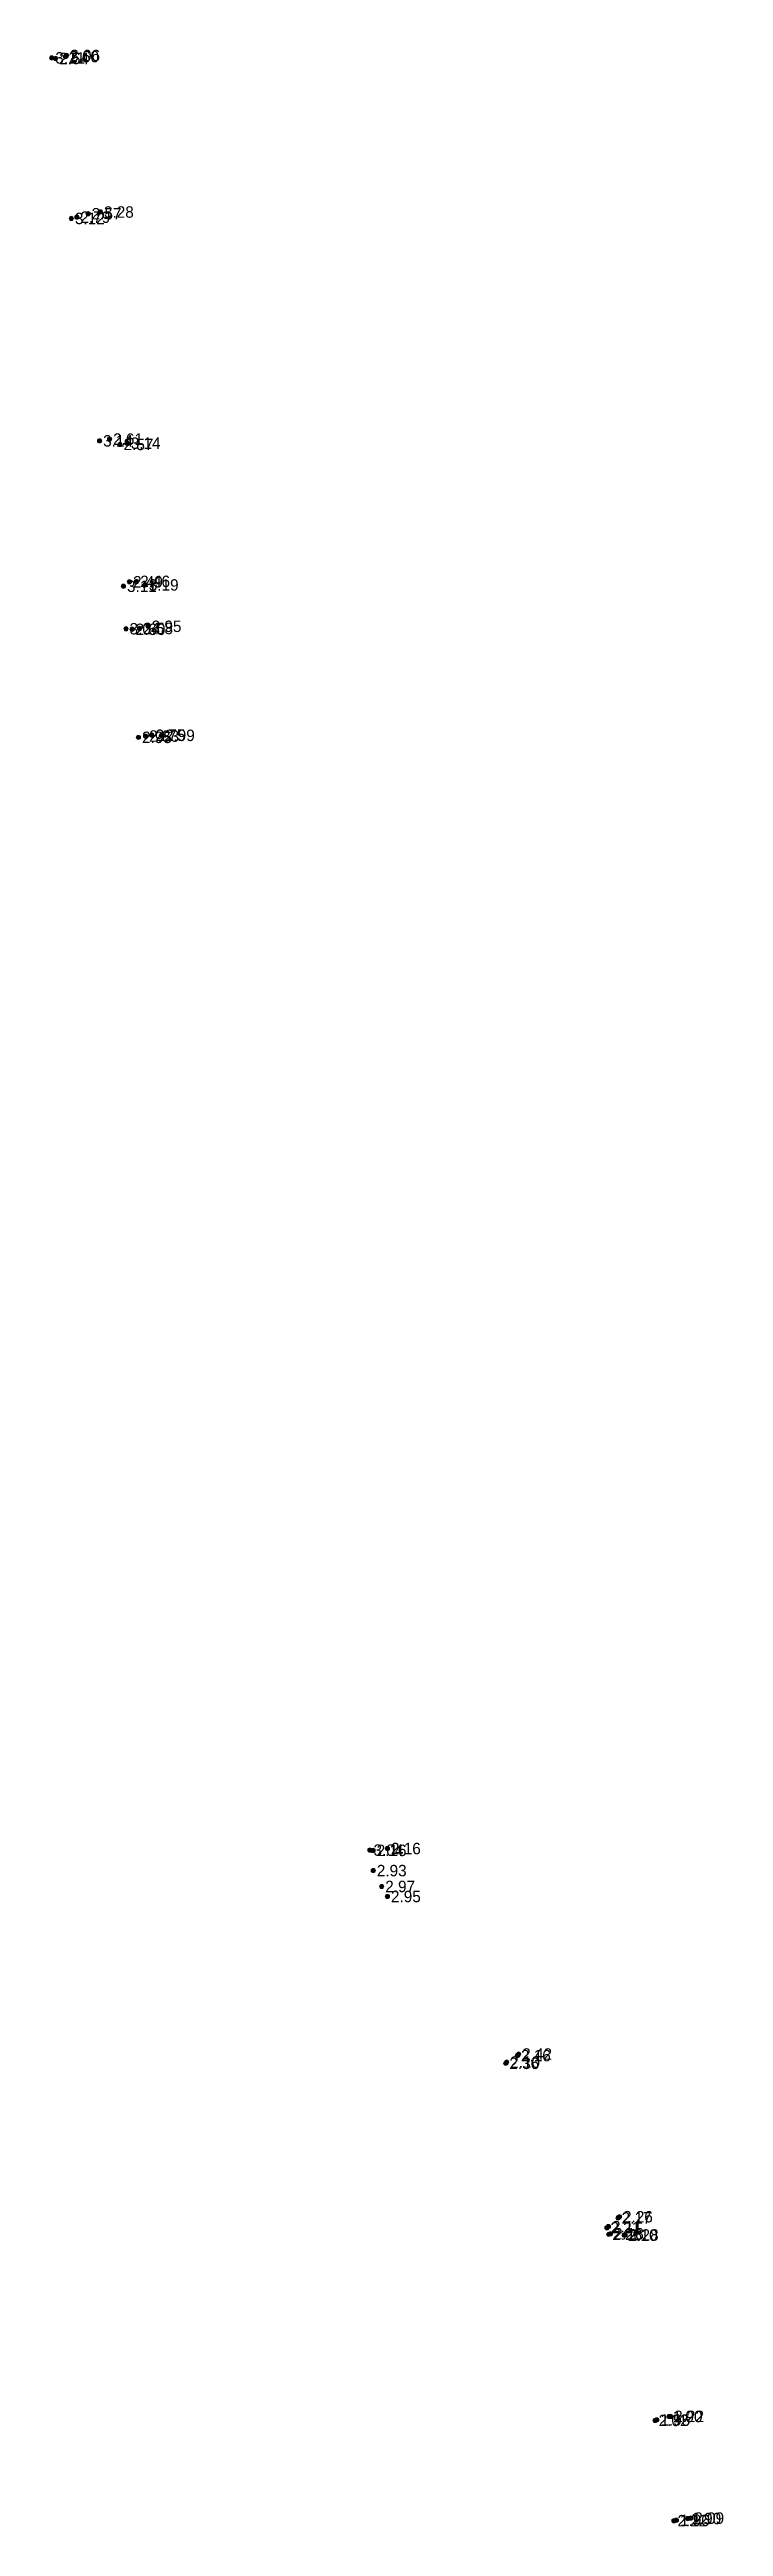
# Model space of a CAD drawing. Header units: metres. Extents: x 25624 to 25683, y 32969 to 33257.
# Drawn here: x 25636.3 to 25683.3, y 32968.9 to 33142 of the extents above; entities that cross this region are included whole.
import ezdxf

# ---------------------------------------------------------------- set-up
doc = ezdxf.new("R2010")
doc.units = ezdxf.units.M
doc.layers.add('Отметки верха лотка', color=7, linetype='Continuous')
doc.layers.add('Отметки низа лотка', color=7, linetype='Continuous')
doc.styles.add('LIKE17', font='d431.shx')

msp = doc.modelspace()

# ---------------------------------------------------------------- texts
at = {"layer": 'Отметки верха лотка', "color": 7, "linetype": 'Continuous', "lineweight": 15, "ltscale": 0.5, "style": 'LIKE17'}
for s, p in [('3.11', (25636.67, 33141)), ('3.06', (25637.71, 33141.17)), ('3.28', (25640.07, 33130.23)), ('3.12', (25638.04, 33129.78)), ('3.14', (25640.01, 33114.24)), ('3.14', (25641.94, 33114.08)), ('3.11', (25641.68, 33104.08)), ('3.19', (25643.2, 33104.17)), ('3.04', (25641.86, 33101.11)), ('2.95', (25643.4, 33101.28)), ('2.95', (25642.73, 33093.52)), ('2.99', (25644.33, 33093.66)), ('3.04', (25658.9, 33015.76)), ('2.93', (25659.13, 33014.33)), ('2.97', (25659.72, 33013.22)), ('2.95', (25660.12, 33012.52)), ('2.36', (25668.39, 33000.86)), ('2.42', (25669.29, 33001.51)), ('2.26', (25676.33, 32990.14)), ('2.21', (25675.45, 32989.37)), ('2.28', (25675.58, 32988.91)), ('2.28', (25676.73, 32988.87)), ('2.02', (25678.82, 32975.91)), ('2.22', (25679.9, 32976.19)), ('2.22', (25680.13, 32968.9)), ('2.09', (25681.31, 32969.08))]:
    msp.add_text(s, height=0.8, dxfattribs=at).set_placement(p)
at = {"layer": 'Отметки низа лотка', "color": 7, "linetype": 'Continuous', "lineweight": 15, "ltscale": 0.5, "style": 'LIKE17'}
for s, p in [('2.54', (25636.94, 33140.96)), ('2.60', (25637.64, 33141.09)), ('2.79', (25638.43, 33129.87)), ('2.57', (25639.21, 33130.11)), ('2.61', (25640.71, 33114.36)), ('2.57', (25641.44, 33113.99)), ('2.49', (25642.1, 33104.39)), ('2.46', (25642.6, 33104.42)), ('2.60', (25642.28, 33101.07)), ('2.58', (25642.81, 33101.13)), ('2.83', (25643.23, 33093.61)), ('2.75', (25643.67, 33093.67)), ('2.16', (25659.12, 33015.74)), ('2.16', (25660.12, 33015.87)), ('2.10', (25668.45, 33000.95)), ('2.16', (25669.2, 33001.4)), ('2.17', (25676.23, 32990.06)), ('2.11', (25675.56, 32989.45)), ('2.18', (25675.7, 32988.95)), ('2.10', (25676.66, 32988.85)), ('1.95', (25678.94, 32975.94)), ('1.90', (25679.8, 32976.18)), ('1.90', (25680.31, 32968.93)), ('1.90', (25681.1, 32969.05))]:
    msp.add_text(s, height=0.8, dxfattribs=at).set_placement(p)

# ---------------------------------------------------------------- blocks, each defined once
blk = doc.blocks.new('g5_330')
at = {"linetype": 'ByBlock', "lineweight": -2}
blk.add_hatch(color=0, dxfattribs=at).paths.add_polyline_path([(-0.3, 0, 1), (0.3, 0, 1)])
at = {"color": 0, "linetype": 'ByBlock', "lineweight": -2}
blk.add_circle((0, 0), 0.3, dxfattribs=at)
at = {"color": 0, "linetype": 'ByBlock', "lineweight": 15, "flags": 12}
for tag, p in [('number', (-7.62, -0.8)), ('z', (0.5, -0.8))]:
    blk.add_attdef(tag, p, '', height=1.6, dxfattribs=at)

# ---------------------------------------------------------------- block references
at = {"layer": 'Отметки верха лотка', "color": 7, "linetype": 'Continuous', "lineweight": 20, "xscale": 0.5, "yscale": 0.5, "zscale": 0.5}
for p in [(25636.42, 33141.4, 3.11), (25637.46, 33141.57, 3.06), (25639.82, 33130.64, 3.28), (25637.79, 33130.18, 3.12), (25639.76, 33114.64, 3.14), (25641.69, 33114.48, 3.14), (25642.95, 33104.57, 3.19), (25641.43, 33104.48, 3.11), (25641.61, 33101.51, 3.04), (25643.15, 33101.68, 2.95), (25642.48, 33093.92, 2.95), (25644.08, 33094.06, 2.99), (25658.65, 33016.16, 3.04), (25658.88, 33014.73, 2.93), (25659.47, 33013.62, 2.97), (25659.87, 33012.92, 2.95), (25668.14, 33001.26, 2.36), (25669.04, 33001.91, 2.42), (25676.08, 32990.54, 2.26), (25675.2, 32989.77, 2.21), (25675.33, 32989.31, 2.28), (25676.48, 32989.27, 2.28), (25679.65, 32976.59, 2.22), (25678.57, 32976.31, 2.02), (25679.88, 32969.3, 2.21), (25681.06, 32969.48, 2.09)]:
    msp.add_blockref('g5_330', p, dxfattribs=at)
at = {"layer": 'Отметки низа лотка', "color": 7, "linetype": 'Continuous', "lineweight": 20, "xscale": 0.5, "yscale": 0.5, "zscale": 0.5}
for p in [(25636.69, 33141.36, 2.54), (25637.39, 33141.49, 2.6), (25638.96, 33130.51, 2.57), (25638.18, 33130.27, 2.79), (25640.46, 33114.76, 2.61), (25641.19, 33114.39, 2.57), (25641.85, 33104.79, 2.49), (25642.35, 33104.82, 2.46), (25642.03, 33101.47, 2.6), (25642.56, 33101.53, 2.58), (25642.98, 33094.01, 2.83), (25643.42, 33094.07, 2.75), (25659.87, 33016.27, 2.16), (25658.87, 33016.14, 2.16), (25668.2, 33001.35, 2.1), (25668.95, 33001.8, 2.16), (25675.98, 32990.46, 2.17), (25675.31, 32989.85, 2.11), (25675.45, 32989.35, 2.18), (25676.41, 32989.25, 2.1), (25679.55, 32976.58, 1.91), (25678.69, 32976.34, 1.95), (25680.06, 32969.33, 1.9), (25680.85, 32969.45, 1.9)]:
    msp.add_blockref('g5_330', p, dxfattribs=at)

msp.set_redraw_order([(e.dxf.handle, doc.entitydb.next_handle()) for e in msp.query("TEXT MTEXT ATTDEF DIMENSION ARC_DIMENSION")])  # texts and dimensions are drawn at this point

doc.saveas('drawing.dxf')
